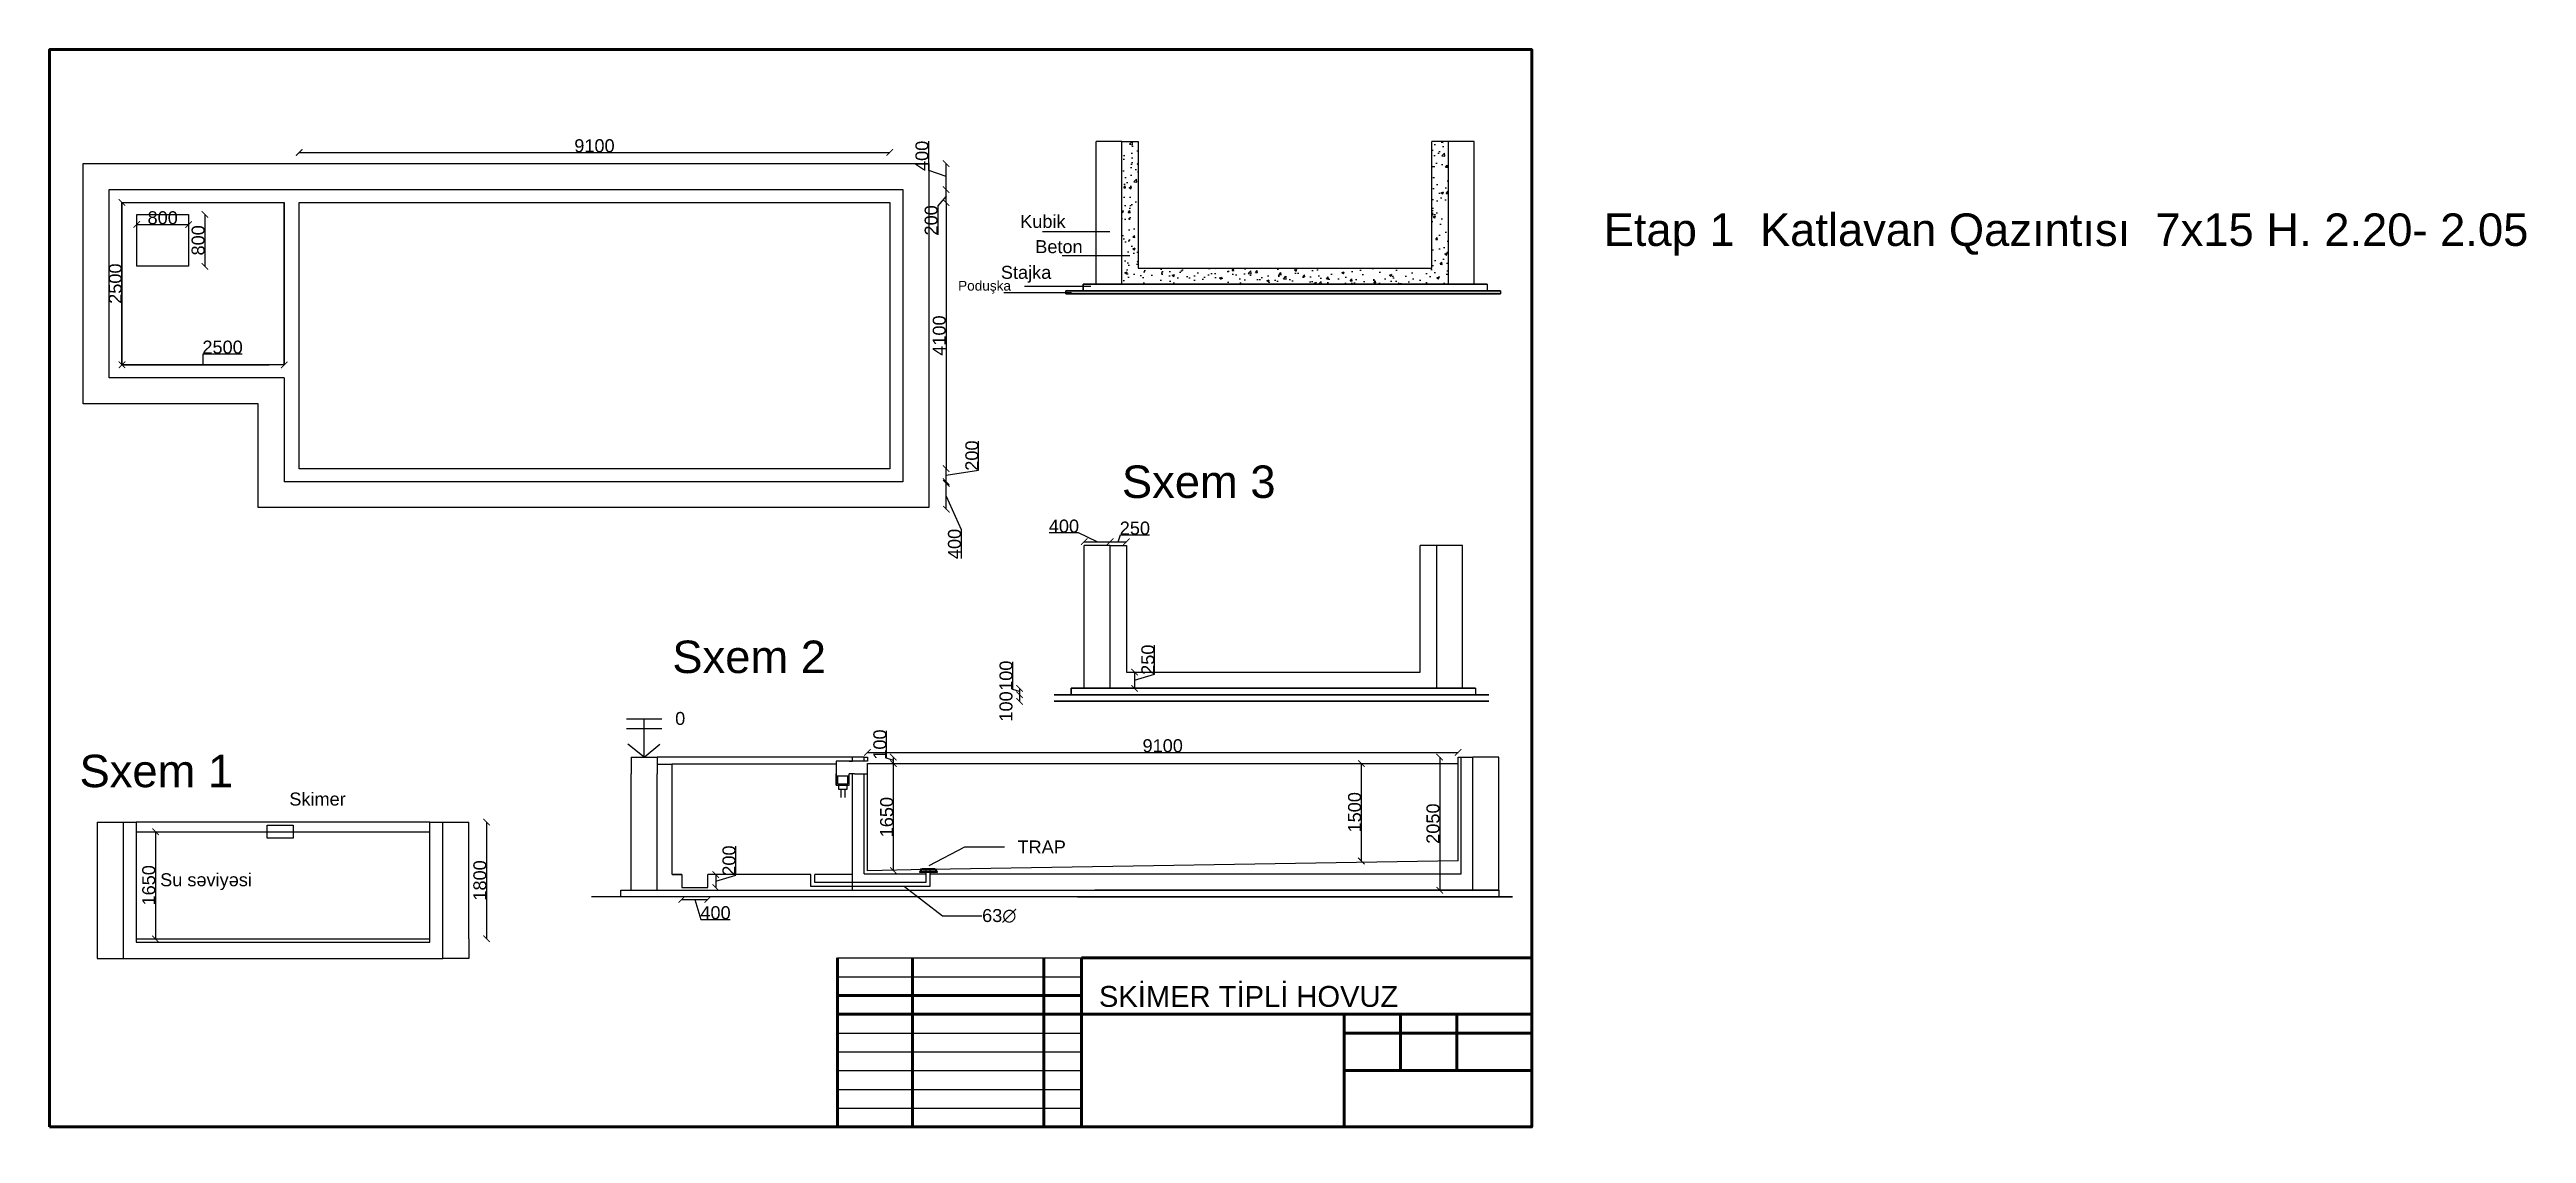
# Model space of a CAD drawing. Header units: millimetres. Extents: x 1659 to 76308, y 1100 to 43767.
# Drawn here: x 38143 to 76308, y 1100 to 17796 of the extents above; entities that cross this region are included whole.
import ezdxf
from ezdxf import colors
from ezdxf.entities.mleader import LeaderData, LeaderLine
from ezdxf.math import Vec2, Vec3

# ---------------------------------------------------------------- set-up
doc = ezdxf.new("R2010")
doc.units = ezdxf.units.MM
doc.styles.get("Standard").update_dxf_attribs({"font": 'arial.ttf'})
doc.linetypes.add('ZIGZAG', pattern='A,0.00254,-5.08,[131,ltypeshp.shx,S=5.08,R=0,X=-5.08,Y=0],-10.16,[131,ltypeshp.shx,S=5.08,R=180,X=5.08,Y=0],-5.08', length=20.32254)
doc.dimstyles.new('Copy of ISO-25', dxfattribs={"dimtxt": 200, "dimasz": 100, "dimexe": 1.25, "dimexo": 0.625, "dimgap": 1, "dimtad": 1, "dimdec": 0, "dimtxsty": 'Standard', "dimblk": 'ARCHTICK', "dimcen": 2, "dimse1": 1, "dimse2": 1, "dimadec": 0, "dimazin": 0, "dimtfac": 1, "dimtdec": 0, "dimtmove": 1, "dimatfit": 3, "dimldrblk": 'ARCHTICK', "dimfxl": 1, "dimarcsym": 0})

msp = doc.modelspace()

# ---------------------------------------------------------------- texts
at = {"attachment_point": 1}
for s, width, gutter_width, heights, insert, char_height in [('Etap 1  Katlavan Qa{\\fArial|b0|i0|c238|p34;zıntısı  7x15} H. 2.20- 2.05', 16973.269, 12.5, [1890.4], (62089.3, 15271.1), 500), ('Kubik', 585.85, 1.89, [173.6], (53099.1, 15248.7), 200), ('Beton', 585.85, 1.89, [173.6], (53331.2, 14859.7), 200), ('Podu{\\fArial|b0|i0|c238|p34;ş}ka', 585.85, 1.89, [173.6], (52141.9, 14233.1), 150), ('Stajka', 585.85, 1.89, [173.6], (52801.3, 14464.1), 200), ('Sxem 3 ', 2480.94, 12.5, [681.2], (54666.1, 11388.7), 500), ('Sxem 2 ', 2480.94, 12.5, [681.2], (47738.8, 8691.5), 500), ('0', 288.124, 12.5, [0], (47782.4, 7592.2), 200), ('Sxem 1 ', 2480.94, 12.5, [681.2], (38604.4, 6933.4), 500), ('Skimer', 2480.94, 12.5, [365.3], (41837.4, 6350.7), 200), ('Su s{\\fArial|b0|i0|c238|p34;əviyəsi}', 2480.94, 12.5, [681.2], (39847.4, 5107.4), 200)]:
    msp.add_mtext_dynamic_manual_height_columns(s, width=width, gutter_width=gutter_width, heights=heights, dxfattribs=dict(at, insert=insert, char_height=char_height))
at = {"insert": (54312.4, 3371.1), "char_height": 321.273, "width": 4679.137, "attachment_point": 1}
msp.add_mtext('SK{\\fArial|b0|i0|c238|p34;İ}MER T{\\fArial|b0|i0|c238|p34;İ}PL{\\fArial|b0|i0|c238|p34;İ} HOVUZ ', dxfattribs=at)

# ---------------------------------------------------------------- blocks, each defined once
blk = doc.blocks.new('_ArchTick')
at = {"color": 0, "linetype": 'ByBlock', "const_width": 0.15}
blk.add_lwpolyline([(-0.5, -0.5), (0.5, 0.5)], dxfattribs=at)
blk = doc.blocks.new('*D51')
at = {"color": 0, "lineweight": -2, "transparency": 16777216}
blk.add_line((39775, 5747), (39775, 4097), dxfattribs=at)
at = {"layer": 'Defpoints', "color": 0, "transparency": 16777216}
for p in [(39478, 5747), (39478, 4097), (39775, 4097)]:
    blk.add_point(p, dxfattribs=at)
at = {"color": 0, "lineweight": -2, "transparency": 16777216, "xscale": 100, "yscale": 100, "zscale": 100}
for p, rotation in [((39775, 5747), 90), ((39775, 4097), 270)]:
    blk.add_blockref('_ArchTick', p, dxfattribs=dict(at, rotation=rotation))
at = {"color": 0, "transparency": 16777216, "insert": (39672, 4922), "char_height": 200, "attachment_point": 5, "rotation": 90}
blk.add_mtext('1650', dxfattribs=at)
blk = doc.blocks.new('*D52')
at = {"color": 0, "lineweight": -2, "transparency": 16777216}
blk.add_line((44877, 5897), (44877, 4097), dxfattribs=at)
at = {"layer": 'Defpoints', "color": 0, "transparency": 16777216}
for p in [(44004, 5897), (44004, 4097), (44877, 4097)]:
    blk.add_point(p, dxfattribs=at)
at = {"color": 0, "lineweight": -2, "transparency": 16777216, "xscale": 100, "yscale": 100, "zscale": 100}
for p, rotation in [((44877, 5897), 90), ((44877, 4097), 270)]:
    blk.add_blockref('_ArchTick', p, dxfattribs=dict(at, rotation=rotation))
at = {"color": 0, "transparency": 16777216, "insert": (44774, 4997), "char_height": 200, "attachment_point": 5, "rotation": 90}
blk.add_mtext('1800', dxfattribs=at)
blk = doc.blocks.new('*D71')
at = {"color": 0, "lineweight": -2, "ltscale": 0.5, "transparency": 16777216}
blk.add_line((51145, 5147), (51145, 6797), dxfattribs=at)
at = {"layer": 'Defpoints', "color": 0, "ltscale": 0.5, "transparency": 16777216}
for p in [(50745, 6797), (51145, 6797), (50745, 5147)]:
    blk.add_point(p, dxfattribs=at)
at = {"color": 0, "lineweight": -2, "ltscale": 0.5, "transparency": 16777216, "xscale": 100, "yscale": 100, "zscale": 100}
for p, rotation in [((51145, 6797), 90), ((51145, 5147), 270)]:
    blk.add_blockref('_ArchTick', p, dxfattribs=dict(at, rotation=rotation))
at = {"color": 0, "ltscale": 0.5, "transparency": 16777216, "insert": (51042, 5972), "char_height": 200, "attachment_point": 5, "rotation": 90}
blk.add_mtext('1650', dxfattribs=at)
blk = doc.blocks.new('*D72')
at = {"color": 0, "lineweight": -2, "ltscale": 0.5, "transparency": 16777216}
blk.add_line((58355, 6797), (58355, 5297), dxfattribs=at)
at = {"layer": 'Defpoints', "color": 0, "ltscale": 0.5, "transparency": 16777216}
for p in [(58745, 6797), (58355, 5297), (59845, 5297)]:
    blk.add_point(p, dxfattribs=at)
at = {"color": 0, "lineweight": -2, "ltscale": 0.5, "transparency": 16777216, "xscale": 100, "yscale": 100, "zscale": 100}
for p, rotation in [((58355, 6797), 90), ((58355, 5297), 270)]:
    blk.add_blockref('_ArchTick', p, dxfattribs=dict(at, rotation=rotation))
at = {"color": 0, "ltscale": 0.5, "transparency": 16777216, "insert": (58252, 6047), "char_height": 200, "attachment_point": 5, "rotation": 90}
blk.add_mtext('1500', dxfattribs=at)
blk = doc.blocks.new('*D73')
at = {"color": 0, "lineweight": -2, "transparency": 16777216}
blk.add_line((50745, 6968), (59845, 6968), dxfattribs=at)
at = {"layer": 'Defpoints', "color": 0, "transparency": 16777216}
for p in [(50745, 6897), (59845, 6968), (59845, 6897)]:
    blk.add_point(p, dxfattribs=at)
at = {"color": 0, "lineweight": -2, "transparency": 16777216, "xscale": 100, "yscale": 100, "zscale": 100, "rotation": 180}
blk.add_blockref('_ArchTick', (50745, 6968), dxfattribs=at)
at = {"color": 0, "lineweight": -2, "transparency": 16777216, "xscale": 100, "yscale": 100, "zscale": 100}
blk.add_blockref('_ArchTick', (59845, 6968), dxfattribs=at)
at = {"color": 0, "transparency": 16777216, "insert": (55295, 7071), "char_height": 200, "attachment_point": 5}
blk.add_mtext('9100', dxfattribs=at)
blk = doc.blocks.new('*D78')
at = {"color": 0, "lineweight": -2, "ltscale": 0.5, "transparency": 16777216}
blk.add_line((41989, 16210), (51089, 16210), dxfattribs=at)
at = {"layer": 'Defpoints', "color": 0, "ltscale": 0.5, "transparency": 16777216}
for p in [(51089, 16210), (41989, 15670), (51089, 15440)]:
    blk.add_point(p, dxfattribs=at)
at = {"color": 0, "lineweight": -2, "ltscale": 0.5, "transparency": 16777216, "xscale": 100, "yscale": 100, "zscale": 100, "rotation": 180}
blk.add_blockref('_ArchTick', (41989, 16210), dxfattribs=at)
at = {"color": 0, "lineweight": -2, "ltscale": 0.5, "transparency": 16777216, "xscale": 100, "yscale": 100, "zscale": 100}
blk.add_blockref('_ArchTick', (51089, 16210), dxfattribs=at)
at = {"color": 0, "ltscale": 0.5, "transparency": 16777216, "insert": (46539, 16313), "char_height": 200, "attachment_point": 5}
blk.add_mtext('9100', dxfattribs=at)
blk = doc.blocks.new('*D79')
at = {"color": 0, "lineweight": -2, "ltscale": 0.5, "transparency": 16777216}
for p, q in [((40509, 12940), (40508, 13108)), ((40508, 13108), (41110, 13108)), ((41759, 12940), (39259, 12940))]:
    blk.add_line(p, q, dxfattribs=at)
at = {"layer": 'Defpoints', "color": 0, "ltscale": 0.5, "transparency": 16777216}
for p in [(39259, 12940), (39259, 12940), (41759, 12940)]:
    blk.add_point(p, dxfattribs=at)
at = {"color": 0, "lineweight": -2, "ltscale": 0.5, "transparency": 16777216, "xscale": 100, "yscale": 100, "zscale": 100, "rotation": 180}
blk.add_blockref('_ArchTick', (39259, 12940), dxfattribs=at)
at = {"color": 0, "lineweight": -2, "ltscale": 0.5, "transparency": 16777216, "xscale": 100, "yscale": 100, "zscale": 100}
blk.add_blockref('_ArchTick', (41759, 12940), dxfattribs=at)
at = {"color": 0, "ltscale": 0.5, "transparency": 16777216, "insert": (40809, 13211), "char_height": 200, "attachment_point": 5}
blk.add_mtext('2500', dxfattribs=at)
blk = doc.blocks.new('*D80')
at = {"color": 0, "lineweight": -2, "ltscale": 0.5, "transparency": 16777216}
blk.add_line((39259, 15440), (39259, 12940), dxfattribs=at)
at = {"layer": 'Defpoints', "color": 0, "ltscale": 0.5, "transparency": 16777216}
for p in [(39029, 15440), (39259, 12940), (39259, 12940)]:
    blk.add_point(p, dxfattribs=at)
at = {"color": 0, "lineweight": -2, "ltscale": 0.5, "transparency": 16777216, "xscale": 100, "yscale": 100, "zscale": 100}
for p, rotation in [((39259, 15440), 90), ((39259, 12940), 270)]:
    blk.add_blockref('_ArchTick', p, dxfattribs=dict(at, rotation=rotation))
at = {"color": 0, "ltscale": 0.5, "transparency": 16777216, "insert": (39156, 14190), "char_height": 200, "attachment_point": 5, "rotation": 90}
blk.add_mtext('2500', dxfattribs=at)
blk = doc.blocks.new('*D83')
at = {"color": 0, "lineweight": -2, "transparency": 16777216}
for p, q in [((52984, 7938), (52984, 8362)), ((53089, 7906), (52984, 7938)), ((53089, 7956), (53089, 7856))]:
    blk.add_line(p, q, dxfattribs=at)
at = {"layer": 'Defpoints', "color": 0, "transparency": 16777216}
for p in [(53089, 7856), (53886, 7956), (53886, 7856)]:
    blk.add_point(p, dxfattribs=at)
at = {"color": 0, "lineweight": -2, "transparency": 16777216, "xscale": 100, "yscale": 100, "zscale": 100}
for p, rotation in [((53089, 7956), 90), ((53089, 7856), 270)]:
    blk.add_blockref('_ArchTick', p, dxfattribs=dict(at, rotation=rotation))
at = {"color": 0, "transparency": 16777216, "insert": (52881, 8150), "char_height": 200, "attachment_point": 5, "rotation": 90}
blk.add_mtext('100', dxfattribs=at)
blk = doc.blocks.new('*D84')
at = {"color": 0, "lineweight": -2, "transparency": 16777216}
for p, q in [((55170, 8174), (55170, 8621)), ((54861, 8206), (54861, 7956)), ((54861, 8081), (55170, 8174))]:
    blk.add_line(p, q, dxfattribs=at)
at = {"layer": 'Defpoints', "color": 0, "transparency": 16777216}
for p in [(54736, 8206), (54736, 7956), (54861, 7956)]:
    blk.add_point(p, dxfattribs=at)
at = {"color": 0, "lineweight": -2, "transparency": 16777216, "xscale": 100, "yscale": 100, "zscale": 100}
for p, rotation in [((54861, 8206), 90), ((54861, 7956), 270)]:
    blk.add_blockref('_ArchTick', p, dxfattribs=dict(at, rotation=rotation))
at = {"color": 0, "transparency": 16777216, "insert": (55067, 8397), "char_height": 200, "attachment_point": 5, "rotation": 90}
blk.add_mtext('250', dxfattribs=at)
blk = doc.blocks.new('*D85')
at = {"color": 0, "lineweight": -2, "transparency": 16777216}
for p, q in [((53998, 10351), (53547, 10351)), ((54286, 10215), (53998, 10351)), ((54086, 10215), (54486, 10215))]:
    blk.add_line(p, q, dxfattribs=at)
at = {"layer": 'Defpoints', "color": 0, "transparency": 16777216}
for p in [(54086, 10156), (54486, 10215), (54486, 10156)]:
    blk.add_point(p, dxfattribs=at)
at = {"color": 0, "lineweight": -2, "transparency": 16777216, "xscale": 100, "yscale": 100, "zscale": 100, "rotation": 180}
blk.add_blockref('_ArchTick', (54086, 10215), dxfattribs=at)
at = {"color": 0, "lineweight": -2, "transparency": 16777216, "xscale": 100, "yscale": 100, "zscale": 100}
blk.add_blockref('_ArchTick', (54486, 10215), dxfattribs=at)
at = {"color": 0, "transparency": 16777216, "insert": (53773, 10454), "char_height": 200, "attachment_point": 5}
blk.add_mtext('400', dxfattribs=at)
blk = doc.blocks.new('*D93')
at = {"color": 0, "lineweight": -2, "transparency": 16777216}
blk.add_line((39486, 15101), (40286, 15101), dxfattribs=at)
at = {"layer": 'Defpoints', "color": 0, "transparency": 16777216}
for p in [(39486, 15257), (40286, 15257), (40286, 15101)]:
    blk.add_point(p, dxfattribs=at)
at = {"color": 0, "lineweight": -2, "transparency": 16777216, "xscale": 100, "yscale": 100, "zscale": 100, "rotation": 180}
blk.add_blockref('_ArchTick', (39486, 15101), dxfattribs=at)
at = {"color": 0, "lineweight": -2, "transparency": 16777216, "xscale": 100, "yscale": 100, "zscale": 100}
blk.add_blockref('_ArchTick', (40286, 15101), dxfattribs=at)
at = {"color": 0, "transparency": 16777216, "insert": (39886, 15204), "char_height": 200, "attachment_point": 5}
blk.add_mtext('800', dxfattribs=at)
blk = doc.blocks.new('*D94')
at = {"color": 0, "lineweight": -2, "transparency": 16777216}
blk.add_line((40536, 15257), (40536, 14457), dxfattribs=at)
at = {"layer": 'Defpoints', "color": 0, "transparency": 16777216}
for p in [(40286, 15257), (40286, 14457), (40536, 14457)]:
    blk.add_point(p, dxfattribs=at)
at = {"color": 0, "lineweight": -2, "transparency": 16777216, "xscale": 100, "yscale": 100, "zscale": 100}
for p, rotation in [((40536, 15257), 90), ((40536, 14457), 270)]:
    blk.add_blockref('_ArchTick', p, dxfattribs=dict(at, rotation=rotation))
at = {"color": 0, "transparency": 16777216, "insert": (40433, 14857), "char_height": 200, "attachment_point": 5, "rotation": 90}
blk.add_mtext('800', dxfattribs=at)
blk = doc.blocks.new('*D95')
at = {"color": 0, "lineweight": -2, "transparency": 16777216}
for p, q in [((47885, 4705), (48285, 4705)), ((48085, 4705), (48178, 4396)), ((48178, 4396), (48629, 4396))]:
    blk.add_line(p, q, dxfattribs=at)
at = {"layer": 'Defpoints', "color": 0, "transparency": 16777216}
for p in [(47885, 4887), (48285, 4887), (48285, 4705)]:
    blk.add_point(p, dxfattribs=at)
at = {"color": 0, "lineweight": -2, "transparency": 16777216, "xscale": 100, "yscale": 100, "zscale": 100, "rotation": 180}
blk.add_blockref('_ArchTick', (47885, 4705), dxfattribs=at)
at = {"color": 0, "lineweight": -2, "transparency": 16777216, "xscale": 100, "yscale": 100, "zscale": 100}
blk.add_blockref('_ArchTick', (48285, 4705), dxfattribs=at)
at = {"color": 0, "transparency": 16777216, "insert": (48404, 4499), "char_height": 200, "attachment_point": 5}
blk.add_mtext('400', dxfattribs=at)
blk = doc.blocks.new('*D97')
at = {"color": 0, "lineweight": -2, "transparency": 16777216}
for p, q in [((48717, 5079), (48717, 5526)), ((48407, 5087), (48407, 4887)), ((48407, 4987), (48717, 5079))]:
    blk.add_line(p, q, dxfattribs=at)
at = {"layer": 'Defpoints', "color": 0, "transparency": 16777216}
for p in [(48285, 5087), (48285, 4887), (48407, 4887)]:
    blk.add_point(p, dxfattribs=at)
at = {"color": 0, "lineweight": -2, "transparency": 16777216, "xscale": 100, "yscale": 100, "zscale": 100}
for p, rotation in [((48407, 5087), 90), ((48407, 4887), 270)]:
    blk.add_blockref('_ArchTick', p, dxfattribs=dict(at, rotation=rotation))
at = {"color": 0, "transparency": 16777216, "insert": (48613, 5303), "char_height": 200, "attachment_point": 5, "rotation": 90}
blk.add_mtext('200', dxfattribs=at)
blk = doc.blocks.new('*D98')
at = {"color": 0, "lineweight": -2, "transparency": 16777216}
blk.add_line((59563, 6897), (59563, 4847), dxfattribs=at)
at = {"layer": 'Defpoints', "color": 0, "transparency": 16777216}
for p in [(59845, 6897), (59563, 4847), (59845, 4847)]:
    blk.add_point(p, dxfattribs=at)
at = {"color": 0, "lineweight": -2, "transparency": 16777216, "xscale": 100, "yscale": 100, "zscale": 100}
for p, rotation in [((59563, 6897), 90), ((59563, 4847), 270)]:
    blk.add_blockref('_ArchTick', p, dxfattribs=dict(at, rotation=rotation))
at = {"color": 0, "transparency": 16777216, "insert": (59460, 5872), "char_height": 200, "attachment_point": 5, "rotation": 90}
blk.add_mtext('2050', dxfattribs=at)
blk = doc.blocks.new('*D99')
at = {"color": 0, "lineweight": -2, "transparency": 16777216}
for p, q in [((51040, 6878), (51040, 7302)), ((51145, 6847), (51040, 6878)), ((51145, 6797), (51145, 6897))]:
    blk.add_line(p, q, dxfattribs=at)
at = {"layer": 'Defpoints', "color": 0, "transparency": 16777216}
for p in [(51145, 6897), (59845, 6897), (59845, 6797)]:
    blk.add_point(p, dxfattribs=at)
at = {"color": 0, "lineweight": -2, "transparency": 16777216, "xscale": 100, "yscale": 100, "zscale": 100}
for p, rotation in [((51145, 6897), 90), ((51145, 6797), 270)]:
    blk.add_blockref('_ArchTick', p, dxfattribs=dict(at, rotation=rotation))
at = {"color": 0, "transparency": 16777216, "insert": (50937, 7090), "char_height": 200, "attachment_point": 5, "rotation": 90}
blk.add_mtext('100', dxfattribs=at)
blk = doc.blocks.new('*D101')
at = {"color": 0, "lineweight": -2, "transparency": 16777216}
for p, q in [((54611, 10215), (54643, 10320)), ((54643, 10320), (55089, 10320)), ((54486, 10215), (54736, 10215))]:
    blk.add_line(p, q, dxfattribs=at)
at = {"layer": 'Defpoints', "color": 0, "transparency": 16777216}
for p in [(54486, 10156), (54736, 10215), (54736, 10156)]:
    blk.add_point(p, dxfattribs=at)
at = {"color": 0, "lineweight": -2, "transparency": 16777216, "xscale": 100, "yscale": 100, "zscale": 100, "rotation": 180}
blk.add_blockref('_ArchTick', (54486, 10215), dxfattribs=at)
at = {"color": 0, "lineweight": -2, "transparency": 16777216, "xscale": 100, "yscale": 100, "zscale": 100}
blk.add_blockref('_ArchTick', (54736, 10215), dxfattribs=at)
at = {"color": 0, "transparency": 16777216, "insert": (54866, 10423), "char_height": 200, "attachment_point": 5}
blk.add_mtext('250', dxfattribs=at)
blk = doc.blocks.new('*D102')
at = {"color": 0, "lineweight": -2, "transparency": 16777216}
blk.add_line((53089, 7856), (53089, 7756), dxfattribs=at)
at = {"layer": 'Defpoints', "color": 0, "transparency": 16777216}
for p in [(53089, 7756), (53620, 7856), (53620, 7756)]:
    blk.add_point(p, dxfattribs=at)
at = {"color": 0, "lineweight": -2, "transparency": 16777216, "xscale": 100, "yscale": 100, "zscale": 100}
for p, rotation in [((53089, 7856), 90), ((53089, 7756), 270)]:
    blk.add_blockref('_ArchTick', p, dxfattribs=dict(at, rotation=rotation))
at = {"color": 0, "transparency": 16777216, "insert": (52881, 7677), "char_height": 200, "attachment_point": 5, "rotation": 90}
blk.add_mtext('100', dxfattribs=at)
blk = doc.blocks.new('*D103')
at = {"color": 0, "lineweight": -2, "transparency": 16777216}
blk.add_line((51956, 15440), (51956, 11340), dxfattribs=at)
at = {"layer": 'Defpoints', "color": 0, "transparency": 16777216}
for p in [(51089, 15440), (51089, 11340), (51956, 11340)]:
    blk.add_point(p, dxfattribs=at)
at = {"color": 0, "lineweight": -2, "transparency": 16777216, "xscale": 100, "yscale": 100, "zscale": 100}
for p, rotation in [((51956, 15440), 90), ((51956, 11340), 270)]:
    blk.add_blockref('_ArchTick', p, dxfattribs=dict(at, rotation=rotation))
at = {"color": 0, "transparency": 16777216, "insert": (51853, 13390), "char_height": 200, "attachment_point": 5, "rotation": 90}
blk.add_mtext('4100', dxfattribs=at)
blk = doc.blocks.new('*D104')
at = {"color": 0, "lineweight": -2, "transparency": 16777216}
for p, q in [((51956, 15540), (51831, 15388)), ((51831, 15388), (51831, 14941)), ((51956, 15440), (51956, 15640))]:
    blk.add_line(p, q, dxfattribs=at)
at = {"layer": 'Defpoints', "color": 0, "transparency": 16777216}
for p in [(51089, 15640), (51089, 15440), (51956, 15640)]:
    blk.add_point(p, dxfattribs=at)
at = {"color": 0, "lineweight": -2, "transparency": 16777216, "xscale": 100, "yscale": 100, "zscale": 100}
for p, rotation in [((51956, 15640), 90), ((51956, 15440), 270)]:
    blk.add_blockref('_ArchTick', p, dxfattribs=dict(at, rotation=rotation))
at = {"color": 0, "transparency": 16777216, "insert": (51728, 15165), "char_height": 200, "attachment_point": 5, "rotation": 90}
blk.add_mtext('200', dxfattribs=at)
blk = doc.blocks.new('*D105')
at = {"color": 0, "lineweight": -2, "transparency": 16777216}
for p, q in [((51689, 15932), (51689, 16384)), ((51956, 15640), (51956, 16040)), ((51956, 15840), (51689, 15932))]:
    blk.add_line(p, q, dxfattribs=at)
at = {"layer": 'Defpoints', "color": 0, "transparency": 16777216}
for p in [(51289, 16040), (51956, 16040), (51289, 15640)]:
    blk.add_point(p, dxfattribs=at)
at = {"color": 0, "lineweight": -2, "transparency": 16777216, "xscale": 100, "yscale": 100, "zscale": 100}
for p, rotation in [((51956, 16040), 90), ((51956, 15640), 270)]:
    blk.add_blockref('_ArchTick', p, dxfattribs=dict(at, rotation=rotation))
at = {"color": 0, "transparency": 16777216, "insert": (51586, 16158), "char_height": 200, "attachment_point": 5, "rotation": 90}
blk.add_mtext('400', dxfattribs=at)
blk = doc.blocks.new('*D106')
at = {"color": 0, "lineweight": -2, "transparency": 16777216}
for p, q in [((52458, 11317), (52458, 11764)), ((51956, 11140), (51956, 11340)), ((51956, 11240), (52458, 11317))]:
    blk.add_line(p, q, dxfattribs=at)
at = {"layer": 'Defpoints', "color": 0, "transparency": 16777216}
for p in [(51089, 11340), (51089, 11140), (51956, 11340)]:
    blk.add_point(p, dxfattribs=at)
at = {"color": 0, "lineweight": -2, "transparency": 16777216, "xscale": 100, "yscale": 100, "zscale": 100}
for p, rotation in [((51956, 11340), 90), ((51956, 11140), 270)]:
    blk.add_blockref('_ArchTick', p, dxfattribs=dict(at, rotation=rotation))
at = {"color": 0, "transparency": 16777216, "insert": (52355, 11541), "char_height": 200, "attachment_point": 5, "rotation": 90}
blk.add_mtext('200', dxfattribs=at)
blk = doc.blocks.new('*D107')
at = {"color": 0, "lineweight": -2, "transparency": 16777216}
for p, q in [((51960, 10715), (51960, 11115)), ((51960, 10915), (52190, 10405)), ((52190, 10405), (52190, 9954))]:
    blk.add_line(p, q, dxfattribs=at)
at = {"layer": 'Defpoints', "color": 0, "transparency": 16777216}
for p in [(51293, 11115), (51960, 11115), (51293, 10715)]:
    blk.add_point(p, dxfattribs=at)
at = {"color": 0, "lineweight": -2, "transparency": 16777216, "xscale": 100, "yscale": 100, "zscale": 100}
for p, rotation in [((51960, 11115), 90), ((51960, 10715), 270)]:
    blk.add_blockref('_ArchTick', p, dxfattribs=dict(at, rotation=rotation))
at = {"color": 0, "transparency": 16777216, "insert": (52087, 10180), "char_height": 200, "attachment_point": 5, "rotation": 90}
blk.add_mtext('400', dxfattribs=at)

# ---------------------------------------------------------------- dimensions: what is measured, and where the dimension line sits
at = {"ltscale": 0.5}
dim = msp.add_linear_dim(base=(51089, 16209.6), p1=(41989, 15669.6), p2=(51089, 15439.6), dimstyle='Copy of ISO-25', dxfattribs=at)
dim.commit()
dim.dimension.update_dxf_attribs({"geometry": '*D78', "text_midpoint": (46539, 16312.7)})
for base, p1, p2, picture, middle in [((51956.3, 16039.6), (51289, 15639.6), (51289, 16039.6), '*D105', (51689, 15933.3)), ((51956.3, 15639.6), (51089, 15439.6), (51089, 15639.6), '*D104', (51831.2, 15387)), ((51956.3, 11339.6), (51089, 11139.6), (51089, 11339.6), '*D106', (52457.8, 11318.2)), ((51960, 11115.3), (51292.8, 10715.3), (51292.8, 11115.3), '*D107', (52190.2, 10404.4)), ((53088.5, 7756.2), (53620.1, 7856.2), (53620.1, 7756.2), '*D102', (52984.5, 7676.8))]:
    dim = msp.add_linear_dim(base=base, p1=p1, p2=p2, angle=90, dimstyle='Copy of ISO-25')
    dim.commit()
    dim.dimension.update_dxf_attribs({"geometry": picture, "text_midpoint": middle, "dimtype": 160})
for base, p1, p2, picture, middle in [((39259, 12939.6), (39029, 15439.6), (39259, 12939.6), '*D80', (39155.9, 14189.6)), ((51145.3, 6796.6), (50745.3, 5146.6), (50745.3, 6796.6), '*D71', (51042.2, 5971.6)), ((58355.3, 5296.6), (58745.3, 6796.6), (59845.3, 5296.6), '*D72', (58252.2, 6046.6))]:
    dim = msp.add_linear_dim(base=base, p1=p1, p2=p2, angle=90, dimstyle='Copy of ISO-25', dxfattribs=at)
    dim.commit()
    dim.dimension.update_dxf_attribs({"geometry": picture, "text_midpoint": middle})
for base, p1, p2, picture, middle in [((40286.1, 15101.4), (39486.1, 15256.9), (40286.1, 15256.9), '*D93', (39886.1, 15204.5)), ((54736.3, 10214.8), (54486.3, 10156.2), (54736.3, 10156.2), '*D101', (54643.7, 10422.8)), ((59845.3, 6967.6), (50745.3, 6896.6), (59845.3, 6896.6), '*D73', (55295.3, 7070.7)), ((48285.3, 4704.8), (47885.3, 4886.6), (48285.3, 4886.6), '*D95', (48179, 4498.9))]:
    dim = msp.add_linear_dim(base=base, p1=p1, p2=p2, dimstyle='Copy of ISO-25')
    dim.commit()
    dim.dimension.update_dxf_attribs({"geometry": picture, "text_midpoint": middle})
for base, p1, p2, picture, middle in [((40536.3, 14456.9), (40286.1, 15256.9), (40286.1, 14456.9), '*D94', (40433.2, 14856.9)), ((51956.3, 11339.6), (51089, 15439.6), (51089, 11339.6), '*D103', (51853.2, 13389.6)), ((54860.6, 7956.2), (54736.3, 8206.2), (54736.3, 7956.2), '*D84', (55066.5, 8175)), ((53088.5, 7856.2), (53886.3, 7956.2), (53886.3, 7856.2), '*D83', (52880.6, 7938.7)), ((51145.3, 6896.6), (59845.3, 6796.6), (59845.3, 6896.6), '*D99', (50937.3, 6879.1)), ((59563, 4846.6), (59845.3, 6896.6), (59845.3, 4846.6), '*D98', (59459.9, 5871.6)), ((39775.5, 4096.6), (39478.1, 5746.6), (39478.1, 4096.6), '*D51', (39672.3, 4921.6)), ((44876.6, 4096.6), (44003.7, 5896.6), (44003.7, 4096.6), '*D52', (44773.5, 4996.6)), ((48407.4, 4886.6), (48285.3, 5086.6), (48285.3, 4886.6), '*D97', (48613.4, 5080.3))]:
    dim = msp.add_linear_dim(base=base, p1=p1, p2=p2, angle=90, dimstyle='Copy of ISO-25')
    dim.commit()
    dim.dimension.update_dxf_attribs({"geometry": picture, "text_midpoint": middle})
dim = msp.add_linear_dim(base=(39259, 12939.6), p1=(41759, 12939.6), p2=(39259, 12939.6), dimstyle='Copy of ISO-25', dxfattribs=at)
dim.commit()
dim.dimension.update_dxf_attribs({"geometry": '*D79', "text_midpoint": (40509, 13108.1), "dimtype": 160})
dim = msp.add_linear_dim(base=(54486.3, 10214.8), p1=(54086.3, 10156.2), p2=(54486.3, 10156.2), dimstyle='Copy of ISO-25')
dim.commit()
dim.dimension.update_dxf_attribs({"geometry": '*D85', "text_midpoint": (53997.2, 10351.1), "dimtype": 160})

# ---------------------------------------------------------------- hatches: boundary and pattern name
h = msp.add_hatch()
h.set_pattern_fill('AR-CONC', color=256, scale=2)
h.set_pattern_definition([(50, (19239.9, -21457.1), (364.3693, -31.8782), [38.1, -419.1]), (355, (19239.9, -21457.1), (-70.4868, 382.1137), [30.48, -335.2812]), (100.45144, (19270.26, -21459.77), (293.8825, 350.2355), [32.38, -356.1805]), (46.1842, (19239.9, -21355.5), (542.158, -84.0847), [57.15, -628.65]), (96.6356, (19285.07, -21362.5), (474.8083, 494.852), [48.57, -534.271]), (351.1842, (19239.9, -21355.5), (474.808, 494.852), [45.72, -502.9195]), (21, (19290.7, -21380.9), (303.2288, -204.5304), [38.1, -419.1]), (326, (19290.7, -21380.9), (123.604, 368.376), [30.48, -335.28]), (71.45144, (19315.96, -21397.95), (426.8328, 163.8455), [32.38, -356.1799]), (37.5, (19239.9, -21457.11), (6.1772, 169.11008), [0, -331.216, 0, -340.36, 0, -336.55]), (7.5, (19239.9, -21457.11), (133.6393, 200.36115), [0, -194.056, 0, -323.596, 0, -128.27]), (327.5, (19126.61, -21457.11), (271.1812, -11.4575), [0, -127, 0, -396.24, 0, -525.78]), (317.5, (19075.8, -21457.1), (296.2584, 50.853), [0, -165.1, 0, -263.144, 0, -373.38])])
h.paths.add_polyline_path([(54917, 16380.5), (54667, 16380.5), (54667, 14180.5), (59693.3, 14180.5), (59693.3, 16380.5), (59443.3, 16380.5), (59443.3, 14430.5), (54917, 14430.5)])
h = msp.add_hatch()
h.set_pattern_fill('AR-SAND', color=256)
h.set_pattern_definition([(37.5, (19239.894, -21457.11), (-1.60003, 48.941324), [0, -38.608, 0, -43.18, 0, -41.275]), (7.5, (19239.894, -21457.11), (44.95233, 71.68251), [0, -20.828, 0, -34.798, 0, -13.335]), (327.5, (19208.65, -21457.11), (79.099237, 0.14372), [0, -12.7, 0, -45.72, 0, -59.69]), (317.5, (19208.65, -21457.11), (76.355645, 22.29293), [0, -6.35, 0, -29.972, 0, -34.29])])
h.paths.add_polyline_path([(60500.8, 14030.5), (60500.8, 14080.5), (53800.8, 14080.5), (53800.8, 14030.5)])

# ---------------------------------------------------------------- linework, layer by layer
for p, q in [((54267, 14180.5), (54267, 16380.5)), ((54667, 16380.5), (54267, 16380.5)), ((54667, 14180.5), (54667, 16380.5)), ((54667, 16380.5), (54917, 16380.5)), ((54917, 16380.5), (54917, 14430.5)), ((59693.3, 16380.5), (59443.3, 16380.5)), ((59443.3, 14430.5), (59443.3, 16380.5)), ((60093.3, 16380.5), (59693.3, 16380.5)), ((59693.3, 16380.5), (59693.3, 14180.5)), ((60093.3, 14180.5), (60093.3, 16380.5)), ((53445.1, 14994.3), (54480.2, 14994.3)), ((53745.1, 14625.9), (54788.9, 14625.9)), ((53163.7, 14153), (54189.3, 14153)), ((60293.3, 14180.5), (54067, 14180.5)), ((54067, 14180.5), (54067, 14080.5)), ((54067, 14180.5), (54267, 14180.5)), ((54267, 14180.5), (54667, 14180.5)), ((54917, 14430.5), (59443.3, 14430.5)), ((60293.3, 14180.5), (60093.3, 14180.5)), ((60293.3, 14180.5), (60293.3, 14080.5)), ((52844.9, 14052.1), (53891.7, 14055.1)), ((53800.8, 14080.5), (60500.8, 14080.5)), ((60500.8, 14080.5), (53800.8, 14080.5)), ((53800.8, 14080.5), (53800.8, 14030.5)), ((53800.8, 14030.5), (60500.8, 14030.5)), ((60982.9, 13137.3), (60982.9, 13087.3)), ((41759, 12739.6), (41759, 11139.6)), ((54086.3, 7956.2), (54086.3, 10156.2)), ((54486.3, 10156.2), (54086.3, 10156.2)), ((54486.3, 7956.2), (54486.3, 10156.2)), ((54486.3, 10156.2), (54736.3, 10156.2)), ((54736.3, 10156.2), (54736.3, 8206.2)), ((59512.6, 10156.2), (59262.6, 10156.2)), ((59262.6, 8206.2), (59262.6, 10156.2)), ((59912.6, 10156.2), (59512.6, 10156.2)), ((59512.6, 10156.2), (59512.6, 7956.2)), ((59912.6, 7956.2), (59912.6, 10156.2)), ((54736.3, 8206.2), (59262.6, 8206.2)), ((53620.1, 7856.2), (60320.1, 7856.2)), ((60320.1, 7856.2), (53620.1, 7856.2)), ((53620.1, 7756.2), (60320.1, 7756.2)), ((60320.1, 7756.2), (53620.1, 7756.2)), ((60112.6, 7956.2), (53886.3, 7956.2)), ((53886.3, 7956.2), (53886.3, 7856.2)), ((53886.3, 7956.2), (54086.3, 7956.2)), ((54086.3, 7956.2), (54486.3, 7956.2)), ((60112.6, 7956.2), (59912.6, 7956.2)), ((60112.6, 7956.2), (60112.6, 7856.2)), ((47034.9, 7485.5), (47575.7, 7485.5)), ((47034.9, 7337.2), (47575.7, 7337.2)), ((47305.3, 6896.6), (47305.3, 7485.5)), ((47305.3, 6896.6), (47054.5, 7093.8)), ((47105.3, 6896.6), (47505.3, 6896.6)), ((47305.3, 6896.6), (47545.9, 7093.8)), ((60475.3, 6896.6), (60075.3, 6896.6)), ((38878.1, 5896.6), (38878.1, 4096.6)), ((38878.1, 5896.6), (39478.1, 5896.6)), ((39278.1, 5896.6), (39278.1, 4096.6)), ((44003.7, 5896.6), (39478.1, 5896.6)), ((39478.1, 5896.6), (39478.1, 5746.6)), ((39478.1, 5746.6), (39478.1, 4046.6)), ((44003.7, 4046.6), (44003.7, 5896.6)), ((44003.7, 5896.6), (44603.7, 5896.6)), ((44203.7, 4096.6), (44203.7, 5896.6)), ((44603.7, 4096.6), (44603.7, 5896.6)), ((46944.1, 4746.6), (46493.6, 4746.6)), ((47105.3, 4846.6), (47620.3, 4846.6)), ((53982.8, 4746.6), (60682.8, 4746.6)), ((60682.8, 4746.6), (53982.8, 4746.6)), ((60475.3, 4846.6), (54249, 4846.6)), ((60475.3, 4846.6), (60075.3, 4846.6)), ((60475.3, 4846.6), (60275.3, 4846.6)), ((60475.3, 4846.6), (60475.3, 4746.6)), ((38878.1, 4096.6), (38878.1, 3796.6)), ((39278.1, 4096.6), (39278.1, 3796.6)), ((39478.1, 4096.6), (44003.7, 4096.6)), ((39478.1, 4046.6), (44003.7, 4046.6)), ((44003.7, 4096.6), (44003.7, 4146.6)), ((44203.7, 3796.6), (44203.7, 4096.6)), ((44603.7, 4096.6), (44603.7, 3796.6)), ((38878.1, 3796.6), (39278.1, 3796.6)), ((39278.1, 3796.6), (39478.1, 3796.6)), ((39478.1, 3796.6), (44203.7, 3796.6)), ((44603.7, 3796.6), (44203.7, 3796.6))]:
    msp.add_line(p, q)
at = {"ltscale": 0.01}
for p, q in [((41759, 12939.6), (41759, 15439.6)), ((39259, 12939.6), (41529, 12939.6))]:
    msp.add_line(p, q, dxfattribs=at)
at = {"ltscale": 0.5}
for p, q in [((47105.3, 6896.6), (47105.3, 6636.6)), ((50515.3, 6896.6), (47505.3, 6896.6)), ((47505.3, 6896.6), (47505.3, 6636.6)), ((50515.3, 6836.6), (50515.3, 6896.6)), ((50695.3, 6896.6), (50515.3, 6896.6)), ((50695.3, 6896.6), (50745.3, 6896.6)), ((50695.3, 6836.6), (50695.3, 6896.6)), ((50745.3, 6896.6), (50745.3, 6856.6)), ((59845.3, 5296.6), (59845.3, 6896.6)), ((59845.3, 6896.6), (59895.3, 6896.6)), ((59895.3, 5096.6), (59895.3, 6896.6)), ((59895.3, 6896.6), (60075.3, 6896.6)), ((60075.3, 4846.6), (60075.3, 6896.6)), ((60475.3, 4846.6), (60475.3, 6896.6)), ((47105.3, 4846.6), (47105.3, 6636.6)), ((47505.3, 6786.6), (47735.3, 6786.6)), ((47505.3, 4846.6), (47505.3, 6636.6)), ((50265.3, 6786.6), (47735.3, 6786.6)), ((47735.3, 6636.6), (47735.3, 6786.6)), ((47735.3, 5086.6), (47735.3, 6636.6)), ((50545.3, 6836.6), (50265.3, 6836.6)), ((50265.3, 6836.6), (50265.3, 6636.6)), ((50265.3, 6636.6), (50265.3, 6466.6)), ((50265.3, 6466.6), (50265.3, 6636.6)), ((50265.3, 6606.6), (50465.3, 6606.6)), ((50265.3, 6586.6), (50265.3, 6536.6)), ((50265.3, 6536.6), (50265.3, 6566.6)), ((50265.3, 6566.6), (50265.3, 6466.6)), ((50285.3, 6606.6), (50285.3, 6486.6)), ((50445.3, 6486.6), (50445.3, 6606.6)), ((50465.3, 6836.6), (50515.3, 6836.6)), ((50515.3, 6636.6), (50465.3, 6636.6)), ((50465.3, 6466.6), (50465.3, 6636.6)), ((50465.3, 6466.6), (50465.3, 6586.6)), ((50515.3, 4846.6), (50515.3, 6636.6)), ((50545.3, 6636.6), (50515.3, 6636.6)), ((50515.3, 6636.6), (50515.3, 6636.6)), ((50515.3, 6636.6), (50515.3, 6636.6)), ((50745.3, 6836.6), (50545.3, 6836.6)), ((50545.3, 6636.6), (50695.3, 6636.6)), ((50695.3, 5096.6), (50695.3, 6636.6)), ((50695.3, 5096.6), (50695.3, 6636.6)), ((50695.3, 6636.6), (50745.3, 6636.6)), ((50745.3, 6856.6), (50745.3, 6836.6)), ((50745.3, 5146.6), (50745.3, 6796.6)), ((50745.3, 5146.6), (50745.3, 6636.6)), ((50265.3, 6466.6), (50465.3, 6466.6)), ((50285.3, 6486.6), (50445.3, 6486.6)), ((50335.3, 6396.6), (50335.3, 6276.6)), ((50398.3, 6396.6), (50398.3, 6276.6)), ((47885.3, 5086.6), (47735.3, 5086.6)), ((47735.3, 5086.6), (47885.3, 5086.6)), ((47885.3, 5086.6), (47885.3, 4886.6)), ((49872.3, 5086.6), (48285.3, 5086.6)), ((48285.3, 4886.6), (48285.3, 5086.6)), ((49872.3, 4903.6), (49872.3, 5086.6)), ((50515.3, 5086.6), (49935.3, 5086.6)), ((49935.3, 4966.6), (49935.3, 5086.6)), ((51645.3, 4966.6), (49935.3, 4966.6)), ((50695.3, 5096.6), (51645.3, 5096.6)), ((51645.3, 5163.5), (50745.3, 5146.6)), ((51545.3, 5136.6), (51545.3, 5126.6)), ((51565.3, 5136.6), (51545.3, 5136.6)), ((51545.3, 5126.6), (51825.3, 5126.6)), ((51565.3, 5176.6), (51565.3, 5136.6)), ((51565.3, 5176.6), (51575.3, 5176.6)), ((51575.3, 5176.6), (51575.3, 5136.6)), ((51575.3, 5136.6), (51595.3, 5136.6)), ((51595.3, 5176.6), (51585.3, 5176.6)), ((51585.3, 5176.6), (51585.3, 5166.6)), ((51585.3, 5166.6), (51595.3, 5166.6)), ((51585.3, 5136.6), (51585.3, 5136.6)), ((51785.3, 5176.6), (51595.3, 5176.6)), ((51595.3, 5166.6), (51785.3, 5166.6)), ((51775.3, 5136.6), (51595.3, 5136.6)), ((51645.3, 5163.5), (51645.3, 4966.6)), ((59845.3, 5296.6), (51708.3, 5164.7)), ((51708.3, 5164.7), (51708.3, 4903.6)), ((51708.3, 5096.6), (59895.3, 5096.6)), ((51795.3, 5136.6), (51775.3, 5136.6)), ((51785.3, 5166.6), (51785.3, 5176.6)), ((51795.3, 5176.6), (51795.3, 5136.6)), ((51795.3, 5176.6), (51805.3, 5176.6)), ((51805.3, 5176.6), (51805.3, 5136.6)), ((51825.3, 5136.6), (51805.3, 5136.6)), ((51825.3, 5126.6), (51825.3, 5136.6)), ((47505.3, 4846.6), (47735.3, 4846.6)), ((47735.3, 4846.6), (50515.3, 4846.6)), ((47885.3, 4886.6), (48285.3, 4886.6)), ((51708.3, 4903.6), (49872.3, 4903.6)), ((50515.3, 4846.6), (60075.3, 4846.6))]:
    msp.add_line(p, q, dxfattribs=at)
at = {"linetype": 'ZIGZAG', "ltscale": 0.05}
msp.add_line((50745.3, 6796.6), (59845.3, 6796.6), dxfattribs=at)
at = {"linetype": 'ZIGZAG'}
msp.add_line((39478.1, 5746.6), (44003.7, 5746.6), dxfattribs=at)
at = {"linetype": 'Continuous', "lineweight": 60}
for p, q in [((60982.4, 4381.1), (60982.4, 1200.9)), ((50285.3, 3802.9), (50285.3, 1200.9)), ((51441.7, 3802.9), (51441.7, 1200.9)), ((53465.5, 3802.9), (53465.5, 1200.9)), ((54043.7, 3802.9), (60982.4, 3802.9)), ((54043.7, 3802.9), (54043.7, 1200.9)), ((50285.3, 3224.6), (54043.7, 3224.6)), ((50285.3, 2935.5), (60982.4, 2935.5)), ((58091.3, 2935.5), (58091.3, 1200.9)), ((58958.6, 2935.5), (58958.6, 2068.2)), ((59825.9, 2935.5), (59825.9, 2068.2)), ((58091.3, 2646.4), (60982.4, 2646.4)), ((58091.3, 2068.2), (60982.4, 2068.2)), ((50285.3, 1200.9), (60982.4, 1200.9))]:
    msp.add_line(p, q, dxfattribs=at)
at = {"linetype": 'Continuous'}
for p, q in [((50285.3, 3802.9), (54043.7, 3802.9)), ((50285.3, 3513.8), (54043.7, 3513.8)), ((50285.3, 2646.4), (54043.7, 2646.4)), ((50285.3, 2357.3), (54043.7, 2357.3)), ((50285.3, 2068.2), (54043.7, 2068.2)), ((50285.3, 1779.1), (54043.7, 1779.1)), ((50285.3, 1490), (54043.7, 1490))]:
    msp.add_line(p, q, dxfattribs=at)
at = {"linetype": 'Continuous', "lineweight": 60}
msp.add_lwpolyline([(38142.6, 1200.9), (60982.4, 1200.9), (60982.4, 17795.9), (38142.6, 17795.9), (38142.6, 1200.9)], dxfattribs=at)
at = {"ltscale": 0.5}
for points in [[(41359, 12339.6), (38659, 12339.6), (38659, 16039.6), (51689, 16039.6), (51689, 10739.6), (41359, 10739.6), (41359, 12339.6)], [(39059, 15639.6), (51289, 15639.6), (51289, 11139.6), (41759, 11139.6)], [(41759, 12739.6), (39059, 12739.6), (39059, 15639.6), (39059, 15639.6)], [(41759, 12939.6), (39259, 12939.6), (39259, 15439.6), (41759, 15439.6)], [(41759, 12939.6), (41759, 15439.6)], [(41759, 15439.6), (41759, 12939.6)]]:
    msp.add_lwpolyline(points, dxfattribs=at)
for points in [[(41989, 15439.6), (51089, 15439.6), (51089, 11339.6), (41989, 11339.6)], [(50305.3, 6466.6), (50425.3, 6466.6), (50425.3, 6396.6), (50305.3, 6396.6)]]:
    msp.add_lwpolyline(points, close=True, dxfattribs=at)
for points in [[(39486.1, 15256.9), (40286.1, 15256.9), (40286.1, 14456.9), (39486.1, 14456.9)], [(54067, 14180.5), (60293.3, 14180.5), (60293.3, 14080.5), (54067, 14080.5)], [(53800.8, 14080.5), (60500.8, 14080.5), (60500.8, 14030.5), (53800.8, 14030.5)], [(53886.3, 7956.2), (60112.6, 7956.2), (60112.6, 7856.2), (53886.3, 7856.2)], [(41495.4, 5848.9), (41895.4, 5848.9), (41895.4, 5648.9), (41495.4, 5648.9)], [(46944.1, 4846.6), (60475.3, 4846.6), (60475.3, 4746.6), (46944.1, 4746.6)]]:
    msp.add_lwpolyline(points, close=True)
at = {"ltscale": 0.01}
msp.add_lwpolyline([(50285.3, 3802.9), (54043.7, 3802.9), (54043.7, 1200.9), (50285.3, 1200.9)], close=True, dxfattribs=at)

msp.set_redraw_order([(e.dxf.handle, doc.entitydb.next_handle()) for e in msp.query("TEXT MTEXT ATTDEF DIMENSION ARC_DIMENSION")])  # texts and dimensions are drawn at this point

# ---------------------------------------------------------------- leaders
at = {"ltscale": 0.5}
ml = msp.add_multileader_mtext('Standard', dxfattribs=at)
ml.set_content('\\pxi-3,l4,t4;TRAP', color=256)
ml.set_leader_properties()
ml.build(insert=Vec2(0, 0))
ctx = ml.context
ctx.base_point, ctx.char_height, ctx.plane_origin = Vec3(52855.3, 5512.6), 200, Vec3(54905.3, 9748.3)
notes = []
notes.append((ctx, [(0, (1, 1, 0), (52245.3, 5512.6), (1, 0), 610, [(0, [(51690.3, 5226.6)], 0, [])])]))
ctx.mtext.insert, ctx.mtext.flow_direction = Vec3(52857.3, 5612.6), 5
ml = msp.add_multileader_mtext('Standard', dxfattribs=at)
ml.set_content('63∅ ', color=256)
ml.set_leader_properties()
ml.build(insert=Vec2(0, 0))
ctx = ml.context
ctx.base_point, ctx.char_height, ctx.plane_origin = Vec3(52510.3, 4452.6), 200, Vec3(54560.3, 8688.3)
notes.append((ctx, [(0, (1, 1, 0), (51900.3, 4452.6), (1, 0), 610, [(0, [(51314.5, 4903.6)], 0, [])])]))
ctx.mtext.insert, ctx.mtext.flow_direction = Vec3(52512.3, 4556.6), 5
for ctx, leaders in notes:
    for number, flags, end, landing, length, lines in leaders:
        leader = LeaderData()
        leader.index, (leader.has_last_leader_line, leader.has_dogleg_vector, leader.attachment_direction) = number, flags
        leader.last_leader_point, leader.dogleg_vector, leader.dogleg_length = Vec3(end), Vec3(landing), length
        for number, points, colour, breaks in lines:
            line = LeaderLine()
            line.index, line.vertices, line.color, line.breaks = number, Vec3.list(points), colors.encode_raw_color(colour), breaks
            leader.lines.append(line)
        ctx.leaders.append(leader)

doc.saveas('drawing.dxf')
